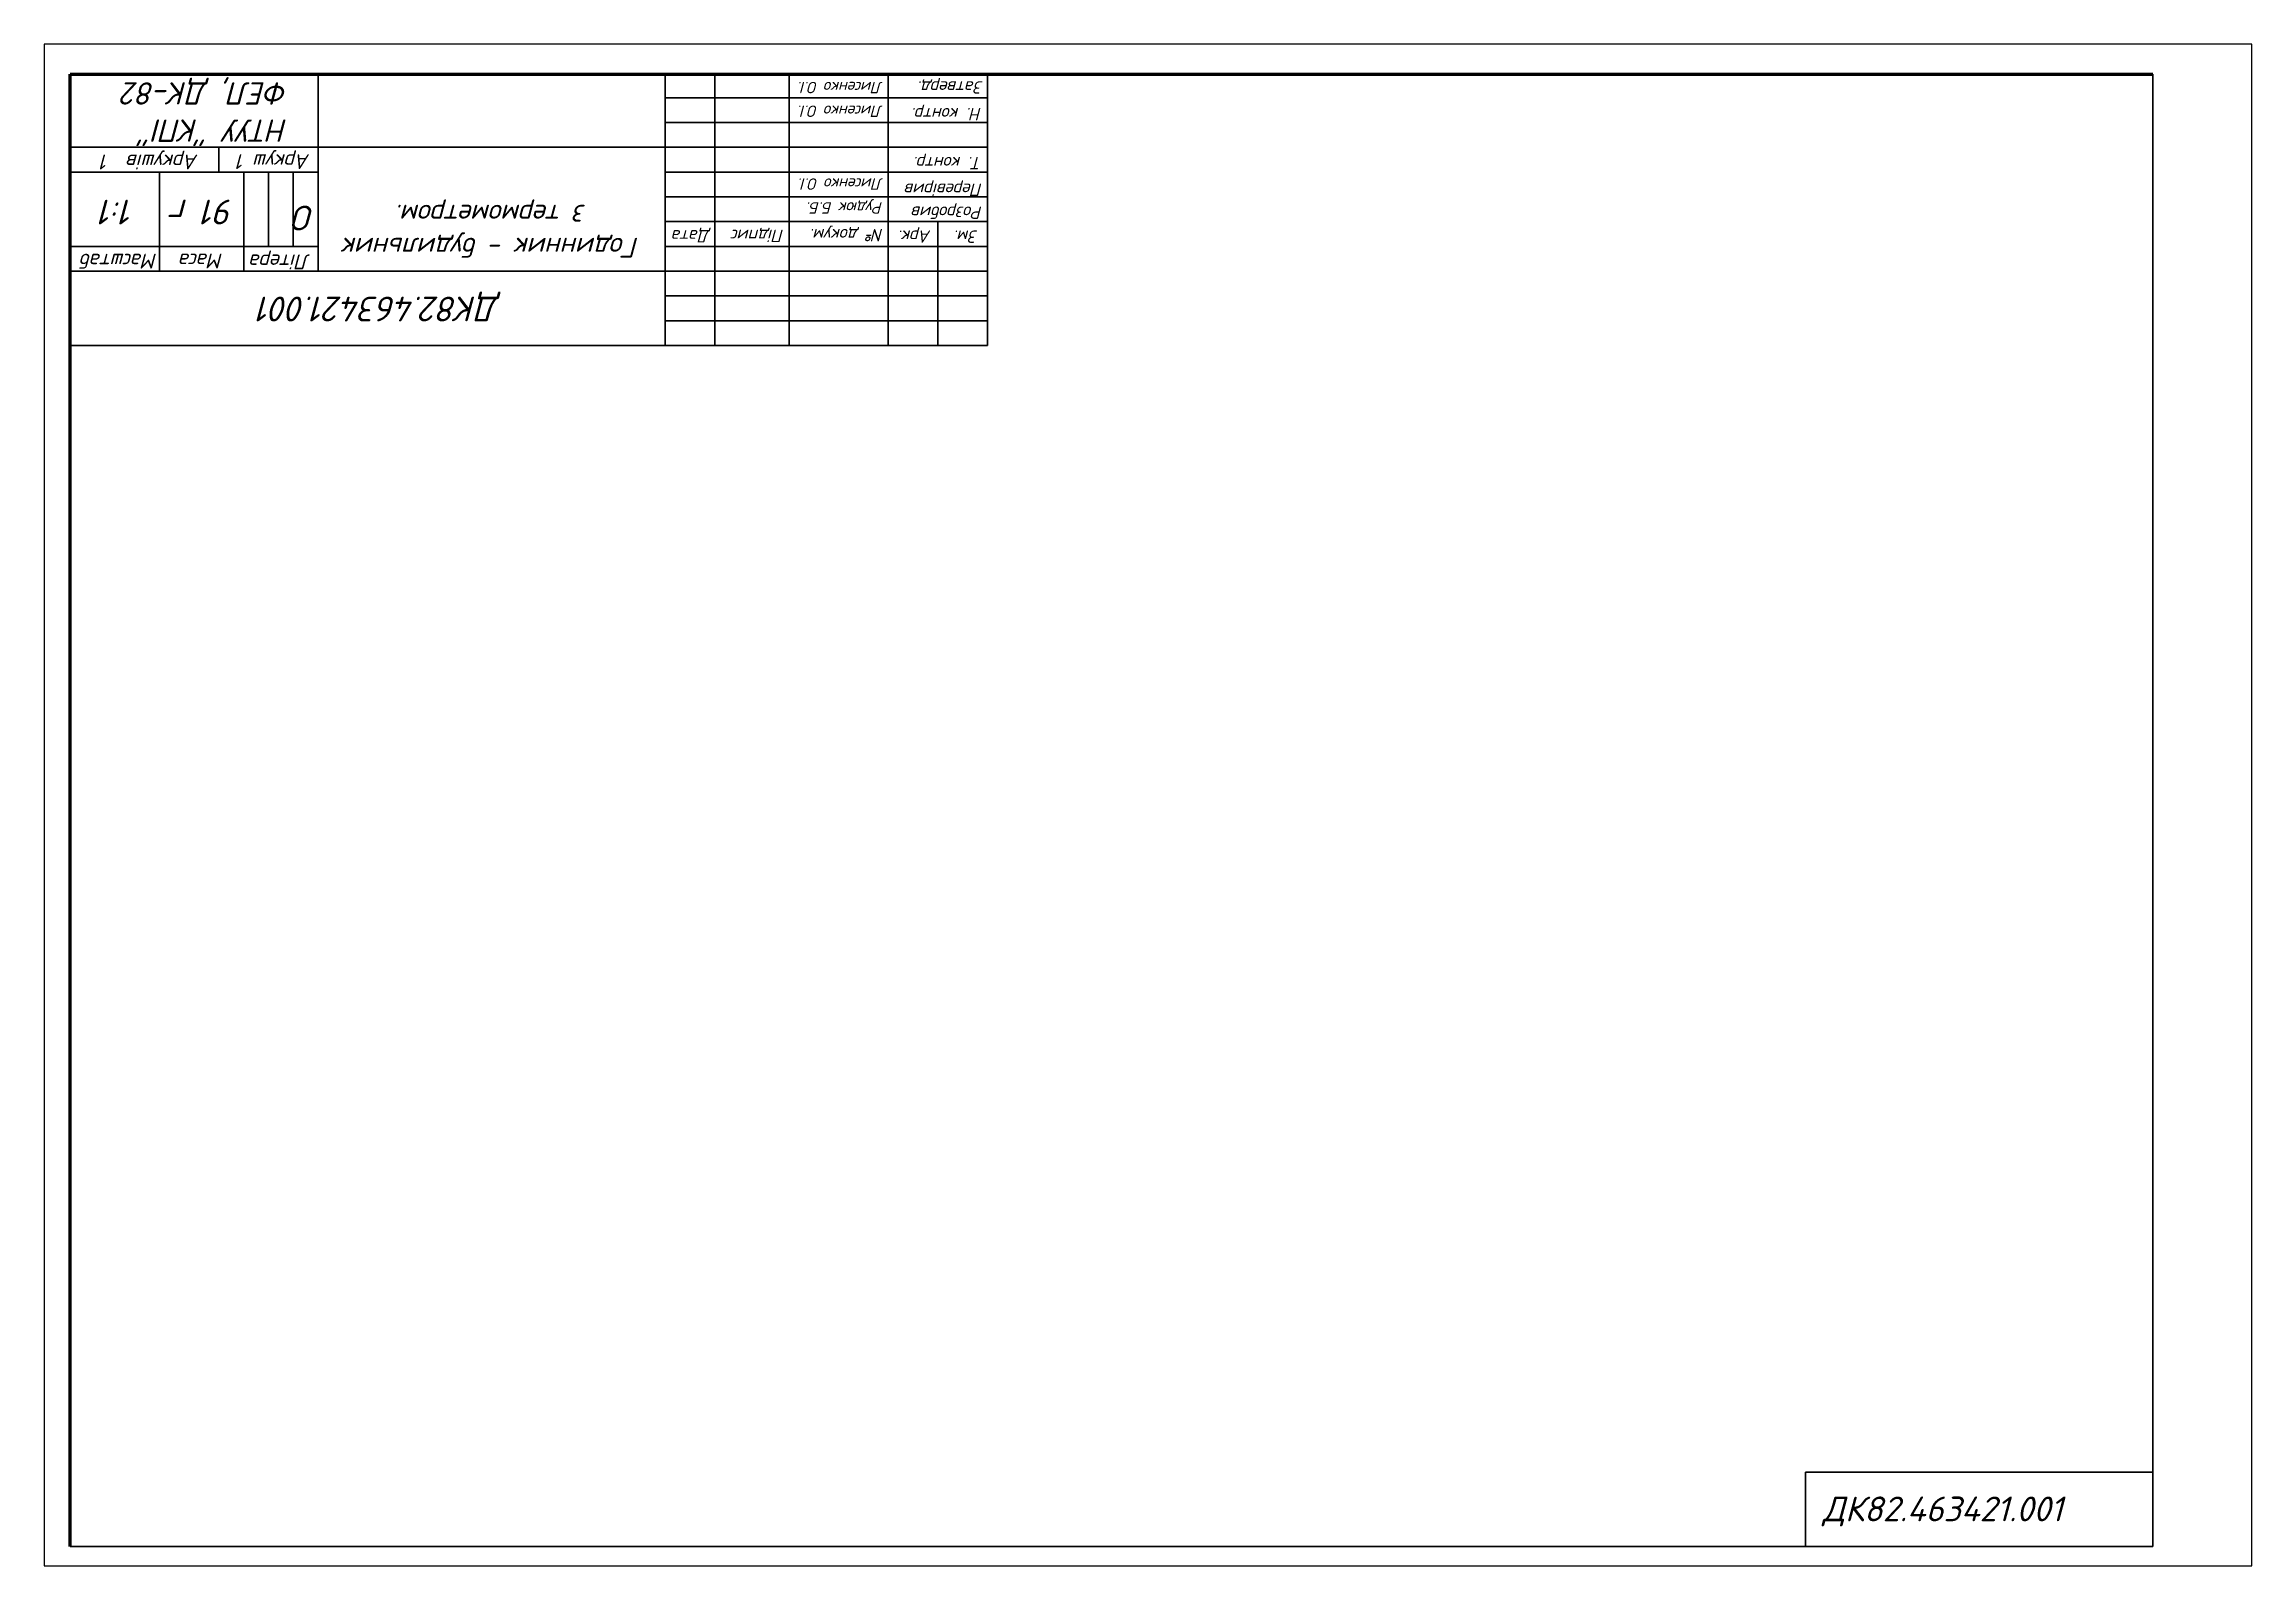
# Model space of a CAD drawing. Header units: millimetres. Extents: x 3055 to 4426, y 1319 to 1950.
# Drawn here: x 3981.2 to 4426.5, y 1545.6 to 1852.6 of the extents above; entities that cross this region are included whole.
import ezdxf

# ---------------------------------------------------------------- set-up
doc = ezdxf.new("R2010")
doc.units = ezdxf.units.MM
doc.layers.add('Основная', color=7, linetype='Continuous', lineweight=70)
doc.layers.add('схема', color=7, linetype='Continuous', lineweight=35)
doc.styles.add('стиль1', font='isocpeui.ttf')

msp = doc.modelspace()

# ---------------------------------------------------------------- texts
at = {"layer": 'схема', "color": 0, "lineweight": 80, "attachment_point": 1, "rotation": 180, "style": 'стиль1'}
for s, width, insert, char_height in [('НТУУ "КПІ"\\PФЕЛ, ДК-82', 41.2561, (4030.48, 1832.9, 42.35), 4.5), ('Затверд.', 20, (4170.69, 1842.61, 42.35), 2.5), ('Н. контр.', 20, (4170.37, 1837.22, 42.35), 2.5), ('Аркушів  1', 26.5442, (4012.36, 1827.32, 42.35), 3), ('Аркуш 1 ', 17.5119, (4034.88, 1827.39, 42.35), 3), ('Т. контр.', 20, (4170.32, 1827.35, 42.35), 2.5), ('Перевірив', 20, (4170.54, 1821.97, 42.35), 2.5), ('Розробив', 20, (4170.52, 1817.34, 42.35), 2.5), ('Дата', 8.2595, (4115.56, 1812.58, 42.35), 2.5), ('Підпис', 8.2595, (4130.5, 1812.66, 42.35), 2.5), ('№ докум.', 17.1363, (4150.51, 1812.82, 42.35), 2.5), ('Арк.', 8.2595, (4160.13, 1812.51, 42.35), 2.5), ('Зм.', 8.2595, (4169.62, 1812.51, 42.35), 2.5), ('Масштаб', 13.3473, (4004.1, 1807.31, 42.35), 3), ('Маса', 13.3473, (4017.38, 1807.34, 42.35), 3), ('Літера', 13.3473, (4034.88, 1807.17, 42.35), 3)]:
    msp.add_mtext_dynamic_manual_height_columns(s, width=width, gutter_width=12.5, heights=[0], dxfattribs=dict(at, insert=insert, char_height=char_height))
at = {"layer": 'схема', "char_height": 2.3, "attachment_point": 1, "rotation": 180, "style": 'стиль1'}
for s, insert in [('Лисенко О.І.', (4150.37, 1842.69, 42.35)), ('Лисенко О.І.', (4150.36, 1837.91, 42.35)), ('Лисенко О.І.', (4150.42, 1823.22, 42.35)), ('Рудюк Б.Б.', (4150.42, 1818.4, 42.35))]:
    msp.add_mtext(s, dxfattribs=dict(at, insert=insert))
at = {"layer": 'схема', "attachment_point": 1, "rotation": 180, "style": 'стиль1'}
for s, width, gutter_width, heights, insert, char_height in [('1:1', 14.6852, 15, [5.03], (3999.47, 1816.23, 42.35), 5), ('91 г', 14.6852, 15, [0], (4019.68, 1816.23, 42.35), 5), ('\\pxqc;Годинник - будильник\\Pз термометром.', 70, 17.5, [43.19], (4106.49, 1809.53, 42.35), 4), ('О', 14.6852, 15, [0], (4035.81, 1815.02, 42.35), 5)]:
    msp.add_mtext_dynamic_manual_height_columns(s, width=width, gutter_width=gutter_width, heights=heights, dxfattribs=dict(at, insert=insert, char_height=char_height))
at = {"layer": 'схема', "lineweight": 80, "insert": (4073.07, 1796.66, 42.35), "char_height": 5, "attachment_point": 1, "rotation": 180, "style": 'стиль1'}
msp.add_mtext_dynamic_manual_height_columns('ДК82.463421.001', width=81.8678, gutter_width=12.5, heights=[0], dxfattribs=at)
at = {"layer": 'схема', "lineweight": 80, "insert": (4339.92, 1559.58, 42.35), "char_height": 5, "attachment_point": 1, "style": 'стиль1'}
msp.add_mtext_dynamic_manual_height_columns('ДК82.463421.001', width=81.8678, gutter_width=12.5, heights=[0], dxfattribs=at)

# ---------------------------------------------------------------- linework, layer by layer
at = {"elevation": 42.35}
msp.add_lwpolyline([(4426.49, 1550.59), (4426.49, 1852.59), (3986.49, 1852.59), (3981.25, 1852.59), (3981.25, 1545.59), (4406.49, 1545.59), (4426.49, 1545.59)], close=True, dxfattribs=at)
at = {"layer": 'Основная', "ltscale": 10}
for p, q in [((3986.49, 1846.51, 42.35), (4406.49, 1846.51, 42.35)), ((3986.49, 1549.51, 42.35), (3986.49, 1846.51, 42.35))]:
    msp.add_line(p, q, dxfattribs=at)
at = {"layer": 'схема'}
for p, q in [((3986.49, 1791.79, 42.35), (3986.49, 1846.51, 42.35)), ((4171.49, 1846.51, 42.35), (3986.49, 1846.51, 42.35)), ((3986.49, 1846.51, 42.35), (3986.49, 1791.51, 42.35)), ((4036.49, 1806.79, 42.35), (4036.49, 1846.51, 42.35)), ((4036.49, 1831.51, 42.35), (4036.49, 1846.51, 42.35)), ((4036.49, 1846.51, 42.35), (4106.49, 1846.51, 42.35)), ((4106.49, 1791.79, 42.35), (4106.49, 1846.79, 42.35)), ((4116.49, 1846.51, 42.35), (4106.49, 1846.51, 42.35)), ((4106.49, 1846.51, 42.35), (4106.49, 1791.79, 42.35)), ((4106.49, 1846.51, 42.35), (4106.49, 1831.51, 42.35)), ((4116.49, 1791.79, 42.35), (4116.49, 1846.51, 42.35)), ((4131.49, 1791.79, 42.35), (4131.49, 1846.51, 42.35)), ((4131.49, 1846.51, 42.35), (4151.49, 1846.51, 42.35)), ((4151.49, 1846.51, 42.35), (4151.49, 1791.79, 42.35)), ((4171.49, 1846.51, 42.35), (4171.49, 1791.79, 42.35)), ((4171.49, 1791.79, 42.35), (4171.49, 1846.51, 42.35)), ((4406.49, 1549.51, 42.35), (4406.49, 1846.51, 42.35)), ((4171.49, 1841.79, 42.35), (4106.49, 1841.79, 42.35)), ((4106.49, 1836.79, 42.35), (4171.49, 1836.79, 42.35)), ((3986.49, 1831.79, 42.35), (4106.49, 1831.79, 42.35)), ((3986.49, 1826.51, 42.35), (3986.49, 1831.51, 42.35)), ((4016.49, 1826.79, 42.35), (4016.49, 1831.79, 42.35)), ((4016.49, 1831.51, 42.35), (4016.49, 1826.79, 42.35)), ((4036.49, 1826.51, 42.35), (4036.49, 1831.51, 42.35)), ((4171.49, 1831.79, 42.35), (4106.49, 1831.79, 42.35)), ((3986.49, 1826.79, 42.35), (4036.49, 1826.79, 42.35)), ((4004.49, 1806.79, 42.35), (4004.49, 1826.79, 42.35)), ((4004.49, 1806.79, 42.35), (4004.49, 1826.51, 42.35)), ((4021.49, 1806.79, 42.35), (4021.49, 1826.79, 42.35)), ((4021.49, 1811.51, 42.35), (4021.49, 1826.51, 42.35)), ((4026.49, 1811.79, 42.35), (4026.49, 1826.79, 42.35)), ((4026.49, 1811.79, 42.35), (4026.49, 1826.51, 42.35)), ((4031.49, 1811.79, 42.35), (4031.49, 1826.79, 42.35)), ((4031.49, 1811.79, 42.35), (4031.49, 1826.51, 42.35)), ((4036.49, 1811.51, 42.35), (4036.49, 1826.51, 42.35)), ((4036.49, 1826.51, 42.35), (4036.49, 1806.79, 42.35)), ((4106.49, 1826.79, 42.35), (4171.49, 1826.79, 42.35)), ((4171.49, 1821.79, 42.35), (4106.49, 1821.79, 42.35)), ((4106.49, 1816.51, 42.35), (4106.49, 1821.51, 42.35)), ((4171.49, 1821.51, 42.35), (4171.49, 1816.51, 42.35)), ((4106.49, 1816.79, 42.35), (4171.49, 1816.79, 42.35)), ((4161.49, 1791.79, 42.35), (4161.49, 1816.79, 42.35)), ((4161.49, 1791.79, 42.35), (4161.49, 1816.51, 42.35)), ((4171.49, 1816.51, 42.35), (4171.49, 1791.79, 42.35)), ((4171.49, 1806.51, 42.35), (4171.49, 1816.51, 42.35)), ((4036.49, 1811.79, 42.35), (3986.49, 1811.79, 42.35)), ((3986.49, 1806.51, 42.35), (3986.49, 1811.51, 42.35)), ((4021.49, 1806.79, 42.35), (4021.49, 1811.51, 42.35)), ((4036.49, 1811.51, 42.35), (4036.49, 1806.79, 42.35)), ((4171.49, 1811.79, 42.35), (4106.49, 1811.79, 42.35)), ((4106.49, 1806.79, 42.35), (3986.49, 1806.79, 42.35)), ((4106.49, 1806.79, 42.35), (3986.49, 1806.79, 42.35)), ((3986.49, 1806.51, 42.35), (3986.49, 1791.51, 42.35)), ((4106.49, 1806.79, 42.35), (4171.49, 1806.79, 42.35)), ((4171.49, 1801.79, 42.35), (4106.49, 1801.79, 42.35)), ((4106.49, 1796.79, 42.35), (4171.49, 1796.79, 42.35)), ((4171.49, 1791.79, 42.35), (3986.49, 1791.79, 42.35)), ((4406.49, 1564.51, 42.35), (4336.49, 1564.51, 42.35)), ((4336.49, 1564.51, 42.35), (4336.49, 1549.51, 42.35)), ((4406.49, 1549.51, 42.35), (4406.49, 1564.51, 42.35)), ((3986.49, 1549.51, 42.35), (4406.49, 1549.51, 42.35))]:
    msp.add_line(p, q, dxfattribs=at)

msp.set_redraw_order([(e.dxf.handle, doc.entitydb.next_handle()) for e in msp.query("TEXT MTEXT ATTDEF DIMENSION ARC_DIMENSION")])  # texts and dimensions are drawn at this point

doc.saveas('drawing.dxf')
